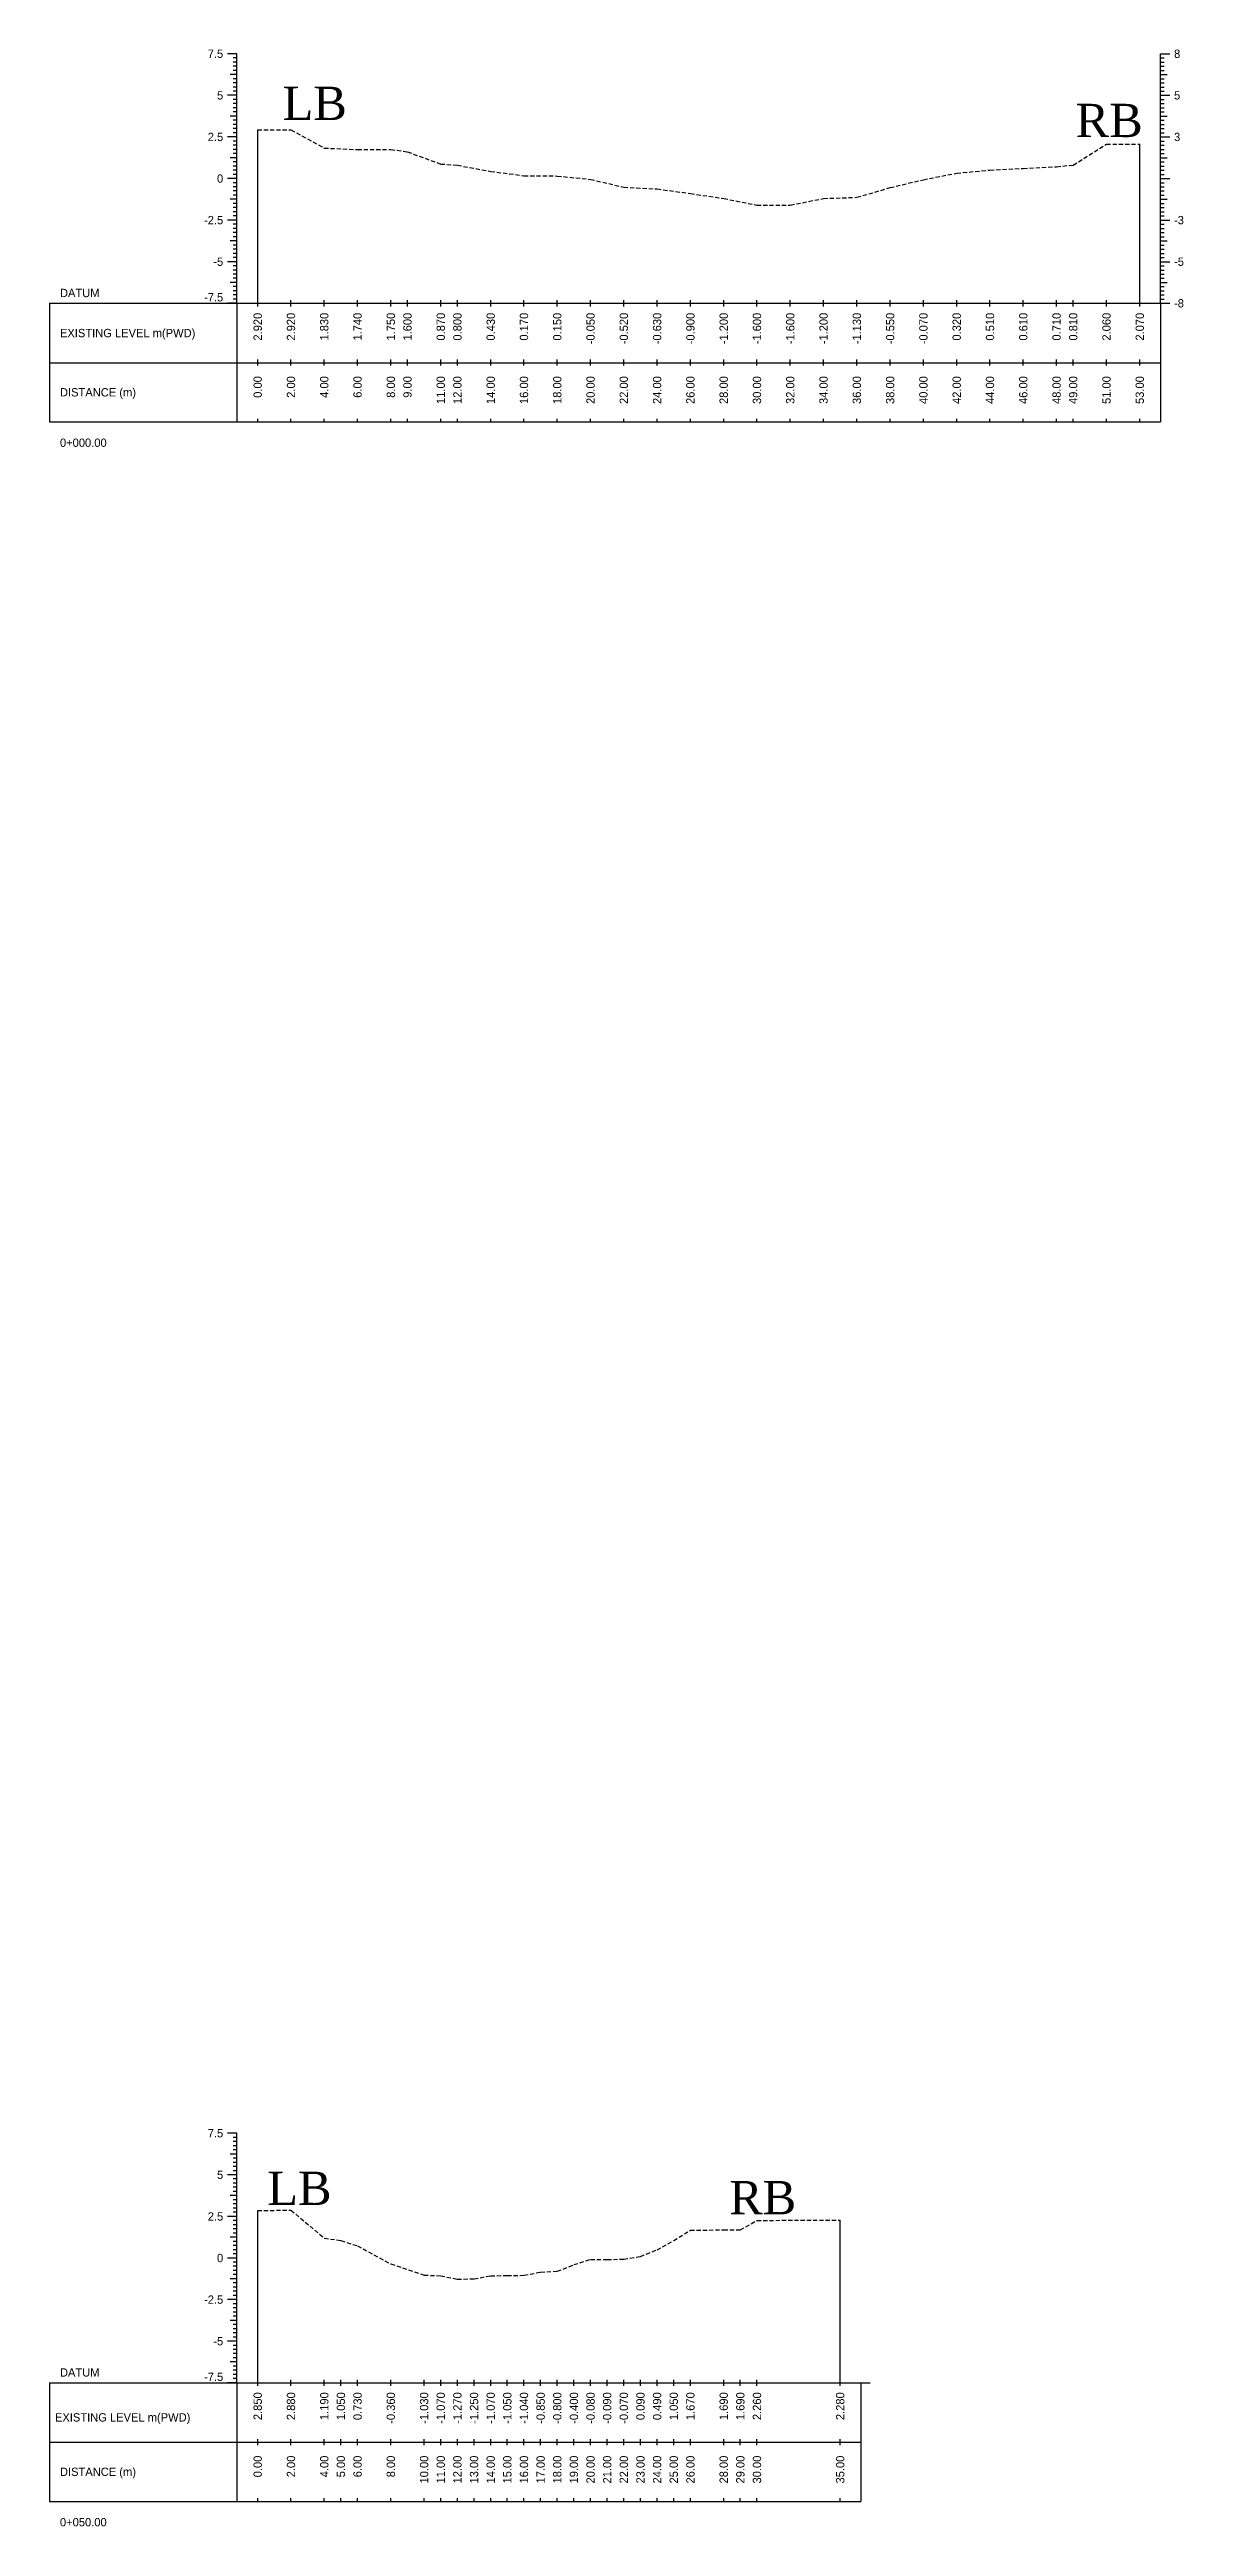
# Model space of a CAD drawing. Header units: inches. Extents: x 2552 to 3818, y -1499 to -1059.
# Drawn here: x 2761.4 to 2829.5, y -1239.3 to -1090.4 of the extents above; entities that cross this region are included whole.
import ezdxf
from ezdxf.enums import TextEntityAlignment as Align

# ---------------------------------------------------------------- set-up
doc = ezdxf.new("R2010")
doc.units = ezdxf.units.IN
doc.header["$MEASUREMENT"] = 0
doc.linetypes.add('HIDDEN', pattern=[0.375, 0.25, -0.125])
doc.layers.add('CS_Drawing', color=7, linetype='Continuous')
doc.layers.add('GL', color=3, linetype='HIDDEN')
doc.styles.add('romans', font='romans.shx')

msp = doc.modelspace()

# ---------------------------------------------------------------- texts
at = {"char_height": 2, "width": 204.3733, "attachment_point": 1, "style": 'romans'}
for s, insert in [('{\\fTimes New Roman|b0|i0|c0|p18;LB}', (2775.38, -1092.65)), ('{\\fTimes New Roman|b0|i0|c0|p18;RB}', (2823.03, -1093.68)), ('{\\fTimes New Roman|b0|i0|c0|p18;LB}', (2774.46, -1217.98)), ('{\\fTimes New Roman|b0|i0|c0|p18;RB}', (2802.21, -1218.54))]:
    msp.add_mtext(s, dxfattribs=dict(at, insert=insert))
at = {"layer": 'CS_Drawing'}
for s, p in [('7.5', (2771.81, -1090.67)), ('5', (2771.81, -1093.17)), ('2.5', (2771.81, -1095.67)), ('0', (2771.81, -1098.17)), ('-2.5', (2771.81, -1100.67)), ('-5', (2771.81, -1103.17)), ('7.5', (2771.81, -1215.67)), ('5', (2771.81, -1218.17)), ('2.5', (2771.81, -1220.67)), ('0', (2771.81, -1223.17)), ('-2.5', (2771.81, -1225.67)), ('-5', (2771.81, -1228.17))]:
    msp.add_text(s, height=0.5, dxfattribs=at).set_placement(p, align=Align.MIDDLE_RIGHT)
for s, p in [('8', (2828.94, -1090.67)), ('5', (2828.94, -1093.17)), ('3', (2828.94, -1095.67)), ('-3', (2828.94, -1100.67)), ('-5', (2828.94, -1103.17)), ('DATUM', (2762, -1105.05)), ('-8', (2828.94, -1105.67)), ('-8', (2828.94, -1105.67)), ('EXISTING LEVEL m(PWD)', (2762, -1107.46)), ('DISTANCE (m)', (2762, -1111.02)), ('0+000.00', (2762, -1114.05)), ('DATUM', (2762, -1230.05)), ('EXISTING LEVEL m(PWD)', (2761.7, -1232.75)), ('DISTANCE (m)', (2762, -1236.02)), ('0+050.00', (2762, -1239.05))]:
    msp.add_text(s, height=0.5, dxfattribs=at).set_placement(p, align=Align.MIDDLE_LEFT)
for p in [(2771.81, -1105.56), (2771.81, -1230.56)]:
    msp.add_text('-7.5', height=0.5, dxfattribs=at).set_placement(p, align=Align.RIGHT)
for s, p in [('2.920', (2773.88, -1106.24)), ('2.920', (2775.88, -1106.24)), ('1.830', (2777.88, -1106.24)), ('1.740', (2779.88, -1106.24)), ('1.750', (2781.88, -1106.24)), ('1.600', (2782.88, -1106.24)), ('0.870', (2784.88, -1106.24)), ('0.800', (2785.88, -1106.24)), ('0.430', (2787.88, -1106.24)), ('0.170', (2789.88, -1106.24)), ('0.150', (2791.88, -1106.24)), ('-0.050', (2793.88, -1106.24)), ('-0.520', (2795.88, -1106.24)), ('-0.630', (2797.88, -1106.24)), ('-0.900', (2799.88, -1106.24)), ('-1.200', (2801.88, -1106.24)), ('-1.600', (2803.88, -1106.24)), ('-1.600', (2805.88, -1106.24)), ('-1.200', (2807.88, -1106.24)), ('-1.130', (2809.88, -1106.24)), ('-0.550', (2811.88, -1106.24)), ('-0.070', (2813.88, -1106.24)), ('0.320', (2815.88, -1106.24)), ('0.510', (2817.88, -1106.24)), ('0.610', (2819.88, -1106.24)), ('0.710', (2821.88, -1106.24)), ('0.810', (2822.88, -1106.24)), ('2.060', (2824.88, -1106.24)), ('2.070', (2826.88, -1106.24)), ('0.00', (2773.88, -1110.05)), ('2.00', (2775.88, -1110.05)), ('4.00', (2777.88, -1110.05)), ('6.00', (2779.88, -1110.05)), ('8.00', (2781.88, -1110.05)), ('9.00', (2782.88, -1110.05)), ('11.00', (2784.88, -1110.05)), ('12.00', (2785.88, -1110.05)), ('14.00', (2787.88, -1110.05)), ('16.00', (2789.88, -1110.05)), ('18.00', (2791.88, -1110.05)), ('20.00', (2793.88, -1110.05)), ('22.00', (2795.88, -1110.05)), ('24.00', (2797.88, -1110.05)), ('26.00', (2799.88, -1110.05)), ('28.00', (2801.88, -1110.05)), ('30.00', (2803.88, -1110.05)), ('32.00', (2805.88, -1110.05)), ('34.00', (2807.88, -1110.05)), ('36.00', (2809.88, -1110.05)), ('38.00', (2811.88, -1110.05)), ('40.00', (2813.88, -1110.05)), ('42.00', (2815.88, -1110.05)), ('44.00', (2817.88, -1110.05)), ('46.00', (2819.88, -1110.05)), ('48.00', (2821.88, -1110.05)), ('49.00', (2822.88, -1110.05)), ('51.00', (2824.88, -1110.05)), ('53.00', (2826.88, -1110.05)), ('2.850', (2773.88, -1231.24)), ('2.880', (2775.88, -1231.24)), ('1.190', (2777.88, -1231.24)), ('1.050', (2778.88, -1231.24)), ('0.730', (2779.88, -1231.24)), ('-0.360', (2781.88, -1231.24)), ('-1.030', (2783.88, -1231.24)), ('-1.070', (2784.88, -1231.24)), ('-1.270', (2785.88, -1231.24)), ('-1.250', (2786.88, -1231.24)), ('-1.070', (2787.88, -1231.24)), ('-1.050', (2788.88, -1231.24)), ('-1.040', (2789.88, -1231.24)), ('-0.850', (2790.88, -1231.24)), ('-0.800', (2791.88, -1231.24)), ('-0.400', (2792.88, -1231.24)), ('-0.080', (2793.88, -1231.24)), ('-0.090', (2794.88, -1231.24)), ('-0.070', (2795.88, -1231.24)), ('0.090', (2796.88, -1231.24)), ('0.490', (2797.88, -1231.24)), ('1.050', (2798.88, -1231.24)), ('1.670', (2799.88, -1231.24)), ('1.690', (2801.88, -1231.24)), ('1.690', (2802.88, -1231.24)), ('2.260', (2803.88, -1231.24)), ('2.280', (2808.88, -1231.24)), ('0.00', (2773.88, -1235.05)), ('2.00', (2775.88, -1235.05)), ('4.00', (2777.88, -1235.05)), ('5.00', (2778.88, -1235.05)), ('6.00', (2779.88, -1235.05)), ('8.00', (2781.88, -1235.05)), ('10.00', (2783.88, -1235.05)), ('11.00', (2784.88, -1235.05)), ('12.00', (2785.88, -1235.05)), ('13.00', (2786.88, -1235.05)), ('14.00', (2787.88, -1235.05)), ('15.00', (2788.88, -1235.05)), ('16.00', (2789.88, -1235.05)), ('17.00', (2790.88, -1235.05)), ('18.00', (2791.88, -1235.05)), ('19.00', (2792.88, -1235.05)), ('20.00', (2793.88, -1235.05)), ('21.00', (2794.88, -1235.05)), ('22.00', (2795.88, -1235.05)), ('23.00', (2796.88, -1235.05)), ('24.00', (2797.88, -1235.05)), ('25.00', (2798.88, -1235.05)), ('26.00', (2799.88, -1235.05)), ('28.00', (2801.88, -1235.05)), ('29.00', (2802.88, -1235.05)), ('30.00', (2803.88, -1235.05)), ('35.00', (2808.88, -1235.05))]:
    msp.add_text(s, height=0.5, rotation=90, dxfattribs=at).set_placement(p, align=Align.MIDDLE_RIGHT)

# ---------------------------------------------------------------- linework, layer by layer
at = {"layer": 'CS_Drawing'}
for p, q in [((2772.63, -1090.67), (2772.06, -1090.67)), ((2772.63, -1090.67), (2772.23, -1090.67)), ((2772.63, -1090.67), (2772.4, -1090.67)), ((2772.63, -1090.92), (2772.4, -1090.92)), ((2772.63, -1091.17), (2772.4, -1091.17)), ((2772.63, -1105.67), (2772.63, -1090.67)), ((2828.13, -1090.67), (2828.69, -1090.67)), ((2828.13, -1090.67), (2828.52, -1090.67)), ((2828.13, -1090.67), (2828.35, -1090.67)), ((2828.13, -1105.67), (2828.13, -1090.67)), ((2828.13, -1090.92), (2828.35, -1090.92)), ((2828.13, -1091.17), (2828.35, -1091.17)), ((2772.63, -1091.92), (2772.23, -1091.92)), ((2772.63, -1091.42), (2772.4, -1091.42)), ((2772.63, -1091.67), (2772.4, -1091.67)), ((2772.63, -1091.92), (2772.4, -1091.92)), ((2772.63, -1092.17), (2772.4, -1092.17)), ((2772.63, -1092.42), (2772.4, -1092.42)), ((2772.63, -1092.67), (2772.4, -1092.67)), ((2828.13, -1091.42), (2828.35, -1091.42)), ((2828.13, -1091.67), (2828.35, -1091.67)), ((2828.13, -1091.92), (2828.52, -1091.92)), ((2828.13, -1091.92), (2828.35, -1091.92)), ((2828.13, -1092.17), (2828.35, -1092.17)), ((2828.13, -1092.42), (2828.35, -1092.42)), ((2828.13, -1092.67), (2828.35, -1092.67)), ((2772.63, -1093.17), (2772.06, -1093.17)), ((2772.63, -1093.17), (2772.23, -1093.17)), ((2772.63, -1092.92), (2772.4, -1092.92)), ((2772.63, -1093.17), (2772.4, -1093.17)), ((2772.63, -1093.42), (2772.4, -1093.42)), ((2772.63, -1093.67), (2772.4, -1093.67)), ((2772.63, -1093.92), (2772.4, -1093.92)), ((2772.63, -1094.17), (2772.4, -1094.17)), ((2828.13, -1092.92), (2828.35, -1092.92)), ((2828.13, -1093.17), (2828.69, -1093.17)), ((2828.13, -1093.17), (2828.52, -1093.17)), ((2828.13, -1093.17), (2828.35, -1093.17)), ((2828.13, -1093.42), (2828.35, -1093.42)), ((2828.13, -1093.67), (2828.35, -1093.67)), ((2828.13, -1093.92), (2828.35, -1093.92)), ((2828.13, -1094.17), (2828.35, -1094.17)), ((2772.63, -1095.67), (2772.06, -1095.67)), ((2772.63, -1094.42), (2772.23, -1094.42)), ((2772.63, -1095.67), (2772.23, -1095.67)), ((2772.63, -1094.42), (2772.4, -1094.42)), ((2772.63, -1094.67), (2772.4, -1094.67)), ((2772.63, -1094.92), (2772.4, -1094.92)), ((2772.63, -1095.17), (2772.4, -1095.17)), ((2772.63, -1095.42), (2772.4, -1095.42)), ((2772.63, -1095.67), (2772.4, -1095.67)), ((2773.88, -1105.67), (2773.88, -1095.25)), ((2828.13, -1094.42), (2828.52, -1094.42)), ((2828.13, -1094.42), (2828.35, -1094.42)), ((2828.13, -1094.67), (2828.35, -1094.67)), ((2828.13, -1094.92), (2828.35, -1094.92)), ((2828.13, -1095.17), (2828.35, -1095.17)), ((2828.13, -1095.42), (2828.35, -1095.42)), ((2828.13, -1095.67), (2828.69, -1095.67)), ((2828.13, -1095.67), (2828.52, -1095.67)), ((2828.13, -1095.67), (2828.35, -1095.67)), ((2772.63, -1096.92), (2772.23, -1096.92)), ((2772.63, -1095.92), (2772.4, -1095.92)), ((2772.63, -1096.17), (2772.4, -1096.17)), ((2772.63, -1096.42), (2772.4, -1096.42)), ((2772.63, -1096.67), (2772.4, -1096.67)), ((2772.63, -1096.92), (2772.4, -1096.92)), ((2772.63, -1097.17), (2772.4, -1097.17)), ((2826.88, -1105.67), (2826.88, -1096.1)), ((2828.13, -1095.92), (2828.35, -1095.92)), ((2828.13, -1096.17), (2828.35, -1096.17)), ((2828.13, -1096.42), (2828.35, -1096.42)), ((2828.13, -1096.67), (2828.35, -1096.67)), ((2828.13, -1096.92), (2828.52, -1096.92)), ((2828.13, -1096.92), (2828.35, -1096.92)), ((2828.13, -1097.17), (2828.35, -1097.17)), ((2772.63, -1098.17), (2772.06, -1098.17)), ((2772.63, -1098.17), (2772.23, -1098.17)), ((2772.63, -1097.42), (2772.4, -1097.42)), ((2772.63, -1097.67), (2772.4, -1097.67)), ((2772.63, -1097.92), (2772.4, -1097.92)), ((2772.63, -1098.17), (2772.4, -1098.17)), ((2772.63, -1098.42), (2772.4, -1098.42)), ((2772.63, -1098.67), (2772.4, -1098.67)), ((2828.13, -1097.42), (2828.35, -1097.42)), ((2828.13, -1097.67), (2828.35, -1097.67)), ((2828.13, -1097.92), (2828.35, -1097.92)), ((2828.13, -1098.17), (2828.69, -1098.17)), ((2828.13, -1098.17), (2828.52, -1098.17)), ((2828.13, -1098.17), (2828.35, -1098.17)), ((2828.13, -1098.42), (2828.35, -1098.42)), ((2828.13, -1098.67), (2828.35, -1098.67)), ((2772.63, -1099.42), (2772.23, -1099.42)), ((2772.63, -1098.92), (2772.4, -1098.92)), ((2772.63, -1099.17), (2772.4, -1099.17)), ((2772.63, -1099.42), (2772.4, -1099.42)), ((2772.63, -1099.67), (2772.4, -1099.67)), ((2772.63, -1099.92), (2772.4, -1099.92)), ((2772.63, -1100.17), (2772.4, -1100.17)), ((2828.13, -1098.92), (2828.35, -1098.92)), ((2828.13, -1099.17), (2828.35, -1099.17)), ((2828.13, -1099.42), (2828.52, -1099.42)), ((2828.13, -1099.42), (2828.35, -1099.42)), ((2828.13, -1099.67), (2828.35, -1099.67)), ((2828.13, -1099.92), (2828.35, -1099.92)), ((2828.13, -1100.17), (2828.35, -1100.17)), ((2772.63, -1100.67), (2772.06, -1100.67)), ((2772.63, -1100.67), (2772.23, -1100.67)), ((2772.63, -1100.42), (2772.4, -1100.42)), ((2772.63, -1100.67), (2772.4, -1100.67)), ((2772.63, -1100.92), (2772.4, -1100.92)), ((2772.63, -1101.17), (2772.4, -1101.17)), ((2772.63, -1101.42), (2772.4, -1101.42)), ((2772.63, -1101.67), (2772.4, -1101.67)), ((2828.13, -1100.42), (2828.35, -1100.42)), ((2828.13, -1100.67), (2828.69, -1100.67)), ((2828.13, -1100.67), (2828.52, -1100.67)), ((2828.13, -1100.67), (2828.35, -1100.67)), ((2828.13, -1100.92), (2828.35, -1100.92)), ((2828.13, -1101.17), (2828.35, -1101.17)), ((2828.13, -1101.42), (2828.35, -1101.42)), ((2828.13, -1101.67), (2828.35, -1101.67)), ((2772.63, -1103.17), (2772.06, -1103.17)), ((2772.63, -1101.92), (2772.23, -1101.92)), ((2772.63, -1103.17), (2772.23, -1103.17)), ((2772.63, -1101.92), (2772.4, -1101.92)), ((2772.63, -1102.17), (2772.4, -1102.17)), ((2772.63, -1102.42), (2772.4, -1102.42)), ((2772.63, -1102.67), (2772.4, -1102.67)), ((2772.63, -1102.92), (2772.4, -1102.92)), ((2772.63, -1103.17), (2772.4, -1103.17)), ((2828.13, -1101.92), (2828.52, -1101.92)), ((2828.13, -1101.92), (2828.35, -1101.92)), ((2828.13, -1102.17), (2828.35, -1102.17)), ((2828.13, -1102.42), (2828.35, -1102.42)), ((2828.13, -1102.67), (2828.35, -1102.67)), ((2828.13, -1102.92), (2828.35, -1102.92)), ((2828.13, -1103.17), (2828.69, -1103.17)), ((2828.13, -1103.17), (2828.52, -1103.17)), ((2828.13, -1103.17), (2828.35, -1103.17)), ((2772.63, -1104.42), (2772.23, -1104.42)), ((2772.63, -1103.42), (2772.4, -1103.42)), ((2772.63, -1103.67), (2772.4, -1103.67)), ((2772.63, -1103.92), (2772.4, -1103.92)), ((2772.63, -1104.17), (2772.4, -1104.17)), ((2772.63, -1104.42), (2772.4, -1104.42)), ((2772.63, -1104.67), (2772.4, -1104.67)), ((2828.13, -1103.42), (2828.35, -1103.42)), ((2828.13, -1103.67), (2828.35, -1103.67)), ((2828.13, -1103.92), (2828.35, -1103.92)), ((2828.13, -1104.17), (2828.35, -1104.17)), ((2828.13, -1104.42), (2828.52, -1104.42)), ((2828.13, -1104.42), (2828.35, -1104.42)), ((2828.13, -1104.67), (2828.35, -1104.67)), ((2761.38, -1105.67), (2772.63, -1105.67)), ((2761.38, -1105.67), (2761.38, -1112.8)), ((2772.63, -1105.67), (2772.06, -1105.67)), ((2772.63, -1105.67), (2772.23, -1105.67)), ((2772.63, -1104.92), (2772.4, -1104.92)), ((2772.63, -1105.17), (2772.4, -1105.17)), ((2772.63, -1105.42), (2772.4, -1105.42)), ((2772.63, -1105.67), (2772.4, -1105.67)), ((2772.63, -1105.67), (2828.13, -1105.67)), ((2772.63, -1105.67), (2772.63, -1112.8)), ((2773.88, -1105.86), (2773.88, -1105.49)), ((2775.88, -1105.86), (2775.88, -1105.49)), ((2777.88, -1105.86), (2777.88, -1105.49)), ((2779.88, -1105.86), (2779.88, -1105.49)), ((2781.88, -1105.86), (2781.88, -1105.49)), ((2782.88, -1105.86), (2782.88, -1105.49)), ((2784.88, -1105.86), (2784.88, -1105.49)), ((2785.88, -1105.86), (2785.88, -1105.49)), ((2787.88, -1105.86), (2787.88, -1105.49)), ((2789.88, -1105.86), (2789.88, -1105.49)), ((2791.88, -1105.86), (2791.88, -1105.49)), ((2793.88, -1105.86), (2793.88, -1105.49)), ((2795.88, -1105.86), (2795.88, -1105.49)), ((2797.88, -1105.86), (2797.88, -1105.49)), ((2799.88, -1105.86), (2799.88, -1105.49)), ((2801.88, -1105.86), (2801.88, -1105.49)), ((2803.88, -1105.86), (2803.88, -1105.49)), ((2805.88, -1105.86), (2805.88, -1105.49)), ((2807.88, -1105.86), (2807.88, -1105.49)), ((2809.88, -1105.86), (2809.88, -1105.49)), ((2811.88, -1105.86), (2811.88, -1105.49)), ((2813.88, -1105.86), (2813.88, -1105.49)), ((2815.88, -1105.86), (2815.88, -1105.49)), ((2817.88, -1105.86), (2817.88, -1105.49)), ((2819.88, -1105.86), (2819.88, -1105.49)), ((2821.88, -1105.86), (2821.88, -1105.49)), ((2822.88, -1105.86), (2822.88, -1105.49)), ((2824.88, -1105.86), (2824.88, -1105.49)), ((2826.88, -1105.86), (2826.88, -1105.49)), ((2828.13, -1104.92), (2828.35, -1104.92)), ((2828.13, -1105.17), (2828.35, -1105.17)), ((2828.13, -1105.42), (2828.35, -1105.42)), ((2828.13, -1105.67), (2828.69, -1105.67)), ((2828.13, -1105.67), (2828.52, -1105.67)), ((2828.13, -1105.67), (2828.35, -1105.67)), ((2828.13, -1105.67), (2828.13, -1112.8)), ((2773.88, -1109.42), (2773.88, -1109.05)), ((2775.88, -1109.42), (2775.88, -1109.05)), ((2777.88, -1109.42), (2777.88, -1109.05)), ((2779.88, -1109.42), (2779.88, -1109.05)), ((2781.88, -1109.42), (2781.88, -1109.05)), ((2782.88, -1109.42), (2782.88, -1109.05)), ((2784.88, -1109.42), (2784.88, -1109.05)), ((2785.88, -1109.42), (2785.88, -1109.05)), ((2787.88, -1109.42), (2787.88, -1109.05)), ((2789.88, -1109.42), (2789.88, -1109.05)), ((2791.88, -1109.42), (2791.88, -1109.05)), ((2793.88, -1109.42), (2793.88, -1109.05)), ((2795.88, -1109.42), (2795.88, -1109.05)), ((2797.88, -1109.42), (2797.88, -1109.05)), ((2799.88, -1109.42), (2799.88, -1109.05)), ((2801.88, -1109.42), (2801.88, -1109.05)), ((2803.88, -1109.42), (2803.88, -1109.05)), ((2805.88, -1109.42), (2805.88, -1109.05)), ((2807.88, -1109.42), (2807.88, -1109.05)), ((2809.88, -1109.42), (2809.88, -1109.05)), ((2811.88, -1109.42), (2811.88, -1109.05)), ((2813.88, -1109.42), (2813.88, -1109.05)), ((2815.88, -1109.42), (2815.88, -1109.05)), ((2817.88, -1109.42), (2817.88, -1109.05)), ((2819.88, -1109.42), (2819.88, -1109.05)), ((2821.88, -1109.42), (2821.88, -1109.05)), ((2822.88, -1109.42), (2822.88, -1109.05)), ((2824.88, -1109.42), (2824.88, -1109.05)), ((2826.88, -1109.42), (2826.88, -1109.05)), ((2761.38, -1109.24), (2772.63, -1109.24)), ((2772.63, -1109.24), (2828.13, -1109.24)), ((2772.63, -1109.24), (2828.13, -1109.24)), ((2761.38, -1112.8), (2772.63, -1112.8)), ((2772.63, -1112.8), (2828.13, -1112.8)), ((2773.88, -1112.8), (2773.88, -1112.61)), ((2775.88, -1112.8), (2775.88, -1112.61)), ((2777.88, -1112.8), (2777.88, -1112.61)), ((2779.88, -1112.8), (2779.88, -1112.61)), ((2781.88, -1112.8), (2781.88, -1112.61)), ((2782.88, -1112.8), (2782.88, -1112.61)), ((2784.88, -1112.8), (2784.88, -1112.61)), ((2785.88, -1112.8), (2785.88, -1112.61)), ((2787.88, -1112.8), (2787.88, -1112.61)), ((2789.88, -1112.8), (2789.88, -1112.61)), ((2791.88, -1112.8), (2791.88, -1112.61)), ((2793.88, -1112.8), (2793.88, -1112.61)), ((2795.88, -1112.8), (2795.88, -1112.61)), ((2797.88, -1112.8), (2797.88, -1112.61)), ((2799.88, -1112.8), (2799.88, -1112.61)), ((2801.88, -1112.8), (2801.88, -1112.61)), ((2803.88, -1112.8), (2803.88, -1112.61)), ((2805.88, -1112.8), (2805.88, -1112.61)), ((2807.88, -1112.8), (2807.88, -1112.61)), ((2809.88, -1112.8), (2809.88, -1112.61)), ((2811.88, -1112.8), (2811.88, -1112.61)), ((2813.88, -1112.8), (2813.88, -1112.61)), ((2815.88, -1112.8), (2815.88, -1112.61)), ((2817.88, -1112.8), (2817.88, -1112.61)), ((2819.88, -1112.8), (2819.88, -1112.61)), ((2821.88, -1112.8), (2821.88, -1112.61)), ((2822.88, -1112.8), (2822.88, -1112.61)), ((2824.88, -1112.8), (2824.88, -1112.61)), ((2826.88, -1112.8), (2826.88, -1112.61)), ((2772.63, -1215.67), (2772.06, -1215.67)), ((2772.63, -1215.67), (2772.23, -1215.67)), ((2772.63, -1215.67), (2772.4, -1215.67)), ((2772.63, -1215.92), (2772.4, -1215.92)), ((2772.63, -1216.17), (2772.4, -1216.17)), ((2772.63, -1216.42), (2772.4, -1216.42)), ((2772.63, -1230.67), (2772.63, -1215.67)), ((2772.63, -1216.92), (2772.23, -1216.92)), ((2772.63, -1216.67), (2772.4, -1216.67)), ((2772.63, -1216.92), (2772.4, -1216.92)), ((2772.63, -1217.17), (2772.4, -1217.17)), ((2772.63, -1217.42), (2772.4, -1217.42)), ((2772.63, -1217.67), (2772.4, -1217.67)), ((2772.63, -1218.17), (2772.06, -1218.17)), ((2772.63, -1218.17), (2772.23, -1218.17)), ((2772.63, -1217.92), (2772.4, -1217.92)), ((2772.63, -1218.17), (2772.4, -1218.17)), ((2772.63, -1218.42), (2772.4, -1218.42)), ((2772.63, -1218.67), (2772.4, -1218.67)), ((2772.63, -1218.92), (2772.4, -1218.92)), ((2772.63, -1219.17), (2772.4, -1219.17)), ((2772.63, -1220.67), (2772.06, -1220.67)), ((2772.63, -1219.42), (2772.23, -1219.42)), ((2772.63, -1220.67), (2772.23, -1220.67)), ((2772.63, -1219.42), (2772.4, -1219.42)), ((2772.63, -1219.67), (2772.4, -1219.67)), ((2772.63, -1219.92), (2772.4, -1219.92)), ((2772.63, -1220.17), (2772.4, -1220.17)), ((2772.63, -1220.42), (2772.4, -1220.42)), ((2772.63, -1220.67), (2772.4, -1220.67)), ((2773.88, -1230.67), (2773.88, -1220.32)), ((2772.63, -1221.92), (2772.23, -1221.92)), ((2772.63, -1220.92), (2772.4, -1220.92)), ((2772.63, -1221.17), (2772.4, -1221.17)), ((2772.63, -1221.42), (2772.4, -1221.42)), ((2772.63, -1221.67), (2772.4, -1221.67)), ((2772.63, -1221.92), (2772.4, -1221.92)), ((2772.63, -1222.17), (2772.4, -1222.17)), ((2808.88, -1230.67), (2808.88, -1220.89)), ((2772.63, -1223.17), (2772.06, -1223.17)), ((2772.63, -1223.17), (2772.23, -1223.17)), ((2772.63, -1222.42), (2772.4, -1222.42)), ((2772.63, -1222.67), (2772.4, -1222.67)), ((2772.63, -1222.92), (2772.4, -1222.92)), ((2772.63, -1223.17), (2772.4, -1223.17)), ((2772.63, -1223.42), (2772.4, -1223.42)), ((2772.63, -1223.67), (2772.4, -1223.67)), ((2772.63, -1224.42), (2772.23, -1224.42)), ((2772.63, -1223.92), (2772.4, -1223.92)), ((2772.63, -1224.17), (2772.4, -1224.17)), ((2772.63, -1224.42), (2772.4, -1224.42)), ((2772.63, -1224.67), (2772.4, -1224.67)), ((2772.63, -1224.92), (2772.4, -1224.92)), ((2772.63, -1225.17), (2772.4, -1225.17)), ((2772.63, -1225.67), (2772.06, -1225.67)), ((2772.63, -1225.67), (2772.23, -1225.67)), ((2772.63, -1225.42), (2772.4, -1225.42)), ((2772.63, -1225.67), (2772.4, -1225.67)), ((2772.63, -1225.92), (2772.4, -1225.92)), ((2772.63, -1226.17), (2772.4, -1226.17)), ((2772.63, -1226.42), (2772.4, -1226.42)), ((2772.63, -1226.67), (2772.4, -1226.67)), ((2772.63, -1228.17), (2772.06, -1228.17)), ((2772.63, -1226.92), (2772.23, -1226.92)), ((2772.63, -1228.17), (2772.23, -1228.17)), ((2772.63, -1226.92), (2772.4, -1226.92)), ((2772.63, -1227.17), (2772.4, -1227.17)), ((2772.63, -1227.42), (2772.4, -1227.42)), ((2772.63, -1227.67), (2772.4, -1227.67)), ((2772.63, -1227.92), (2772.4, -1227.92)), ((2772.63, -1228.17), (2772.4, -1228.17)), ((2772.63, -1229.42), (2772.23, -1229.42)), ((2772.63, -1228.42), (2772.4, -1228.42)), ((2772.63, -1228.67), (2772.4, -1228.67)), ((2772.63, -1228.92), (2772.4, -1228.92)), ((2772.63, -1229.17), (2772.4, -1229.17)), ((2772.63, -1229.42), (2772.4, -1229.42)), ((2772.63, -1229.67), (2772.4, -1229.67)), ((2761.38, -1230.67), (2772.63, -1230.67)), ((2761.38, -1230.67), (2761.38, -1237.8)), ((2772.63, -1230.67), (2772.06, -1230.67)), ((2772.63, -1230.67), (2772.23, -1230.67)), ((2772.63, -1229.92), (2772.4, -1229.92)), ((2772.63, -1230.17), (2772.4, -1230.17)), ((2772.63, -1230.42), (2772.4, -1230.42)), ((2772.63, -1230.67), (2772.4, -1230.67)), ((2772.63, -1230.67), (2810.13, -1230.67)), ((2772.63, -1230.67), (2772.63, -1237.8)), ((2773.88, -1230.86), (2773.88, -1230.49)), ((2775.88, -1230.86), (2775.88, -1230.49)), ((2777.88, -1230.86), (2777.88, -1230.49)), ((2778.88, -1230.86), (2778.88, -1230.49)), ((2779.88, -1230.86), (2779.88, -1230.49)), ((2781.88, -1230.86), (2781.88, -1230.49)), ((2783.88, -1230.86), (2783.88, -1230.49)), ((2784.88, -1230.86), (2784.88, -1230.49)), ((2785.88, -1230.86), (2785.88, -1230.49)), ((2786.88, -1230.86), (2786.88, -1230.49)), ((2787.88, -1230.86), (2787.88, -1230.49)), ((2788.88, -1230.86), (2788.88, -1230.49)), ((2789.88, -1230.86), (2789.88, -1230.49)), ((2790.88, -1230.86), (2790.88, -1230.49)), ((2791.88, -1230.86), (2791.88, -1230.49)), ((2792.88, -1230.86), (2792.88, -1230.49)), ((2793.88, -1230.86), (2793.88, -1230.49)), ((2794.88, -1230.86), (2794.88, -1230.49)), ((2795.88, -1230.86), (2795.88, -1230.49)), ((2796.88, -1230.86), (2796.88, -1230.49)), ((2797.88, -1230.86), (2797.88, -1230.49)), ((2798.88, -1230.86), (2798.88, -1230.49)), ((2799.88, -1230.86), (2799.88, -1230.49)), ((2801.88, -1230.86), (2801.88, -1230.49)), ((2802.88, -1230.86), (2802.88, -1230.49)), ((2803.88, -1230.86), (2803.88, -1230.49)), ((2808.88, -1230.86), (2808.88, -1230.49)), ((2810.13, -1230.67), (2810.69, -1230.67)), ((2810.13, -1230.67), (2810.52, -1230.67)), ((2810.13, -1230.67), (2810.35, -1230.67)), ((2810.13, -1230.67), (2810.13, -1237.8)), ((2761.38, -1234.24), (2772.63, -1234.24)), ((2772.63, -1234.24), (2810.13, -1234.24)), ((2772.63, -1234.24), (2810.13, -1234.24)), ((2773.88, -1234.42), (2773.88, -1234.05)), ((2775.88, -1234.42), (2775.88, -1234.05)), ((2777.88, -1234.42), (2777.88, -1234.05)), ((2778.88, -1234.42), (2778.88, -1234.05)), ((2779.88, -1234.42), (2779.88, -1234.05)), ((2781.88, -1234.42), (2781.88, -1234.05)), ((2783.88, -1234.42), (2783.88, -1234.05)), ((2784.88, -1234.42), (2784.88, -1234.05)), ((2785.88, -1234.42), (2785.88, -1234.05)), ((2786.88, -1234.42), (2786.88, -1234.05)), ((2787.88, -1234.42), (2787.88, -1234.05)), ((2788.88, -1234.42), (2788.88, -1234.05)), ((2789.88, -1234.42), (2789.88, -1234.05)), ((2790.88, -1234.42), (2790.88, -1234.05)), ((2791.88, -1234.42), (2791.88, -1234.05)), ((2792.88, -1234.42), (2792.88, -1234.05)), ((2793.88, -1234.42), (2793.88, -1234.05)), ((2794.88, -1234.42), (2794.88, -1234.05)), ((2795.88, -1234.42), (2795.88, -1234.05)), ((2796.88, -1234.42), (2796.88, -1234.05)), ((2797.88, -1234.42), (2797.88, -1234.05)), ((2798.88, -1234.42), (2798.88, -1234.05)), ((2799.88, -1234.42), (2799.88, -1234.05)), ((2801.88, -1234.42), (2801.88, -1234.05)), ((2802.88, -1234.42), (2802.88, -1234.05)), ((2803.88, -1234.42), (2803.88, -1234.05)), ((2808.88, -1234.42), (2808.88, -1234.05)), ((2761.38, -1237.8), (2772.63, -1237.8)), ((2772.63, -1237.8), (2810.13, -1237.8)), ((2773.88, -1237.8), (2773.88, -1237.61)), ((2775.88, -1237.8), (2775.88, -1237.61)), ((2777.88, -1237.8), (2777.88, -1237.61)), ((2778.88, -1237.8), (2778.88, -1237.61)), ((2779.88, -1237.8), (2779.88, -1237.61)), ((2781.88, -1237.8), (2781.88, -1237.61)), ((2783.88, -1237.8), (2783.88, -1237.61)), ((2784.88, -1237.8), (2784.88, -1237.61)), ((2785.88, -1237.8), (2785.88, -1237.61)), ((2786.88, -1237.8), (2786.88, -1237.61)), ((2787.88, -1237.8), (2787.88, -1237.61)), ((2788.88, -1237.8), (2788.88, -1237.61)), ((2789.88, -1237.8), (2789.88, -1237.61)), ((2790.88, -1237.8), (2790.88, -1237.61)), ((2791.88, -1237.8), (2791.88, -1237.61)), ((2792.88, -1237.8), (2792.88, -1237.61)), ((2793.88, -1237.8), (2793.88, -1237.61)), ((2794.88, -1237.8), (2794.88, -1237.61)), ((2795.88, -1237.8), (2795.88, -1237.61)), ((2796.88, -1237.8), (2796.88, -1237.61)), ((2797.88, -1237.8), (2797.88, -1237.61)), ((2798.88, -1237.8), (2798.88, -1237.61)), ((2799.88, -1237.8), (2799.88, -1237.61)), ((2801.88, -1237.8), (2801.88, -1237.61)), ((2802.88, -1237.8), (2802.88, -1237.61)), ((2803.88, -1237.8), (2803.88, -1237.61)), ((2808.88, -1237.8), (2808.88, -1237.61))]:
    msp.add_line(p, q, dxfattribs=at)
at = {"layer": 'GL'}
for points in [[(2773.88, -1095.25), (2775.88, -1095.25), (2777.88, -1096.34), (2779.88, -1096.43), (2781.88, -1096.42), (2782.88, -1096.57), (2784.88, -1097.3), (2785.88, -1097.37), (2787.88, -1097.74), (2789.88, -1098), (2791.88, -1098.02), (2793.88, -1098.22), (2795.88, -1098.69), (2797.88, -1098.8), (2799.88, -1099.07), (2801.88, -1099.37), (2803.88, -1099.77), (2805.88, -1099.77), (2807.88, -1099.37), (2809.88, -1099.3), (2811.88, -1098.72), (2813.88, -1098.24), (2815.88, -1097.85), (2817.88, -1097.66), (2819.88, -1097.56), (2821.88, -1097.46), (2822.88, -1097.36), (2824.88, -1096.11), (2826.88, -1096.1)], [(2773.88, -1220.32), (2775.88, -1220.29), (2777.88, -1221.98), (2778.88, -1222.12), (2779.88, -1222.44), (2781.88, -1223.53), (2783.88, -1224.2), (2784.88, -1224.24), (2785.88, -1224.44), (2786.88, -1224.42), (2787.88, -1224.24), (2788.88, -1224.22), (2789.88, -1224.21), (2790.88, -1224.02), (2791.88, -1223.97), (2792.88, -1223.57), (2793.88, -1223.25), (2794.88, -1223.26), (2795.88, -1223.24), (2796.88, -1223.08), (2797.88, -1222.68), (2798.88, -1222.12), (2799.88, -1221.5), (2801.88, -1221.48), (2802.88, -1221.48), (2803.88, -1220.91), (2808.88, -1220.89)]]:
    msp.add_lwpolyline(points, dxfattribs=at)

msp.set_redraw_order([(e.dxf.handle, doc.entitydb.next_handle()) for e in msp.query("TEXT MTEXT ATTDEF DIMENSION ARC_DIMENSION")])  # texts and dimensions are drawn at this point

doc.saveas('drawing.dxf')
